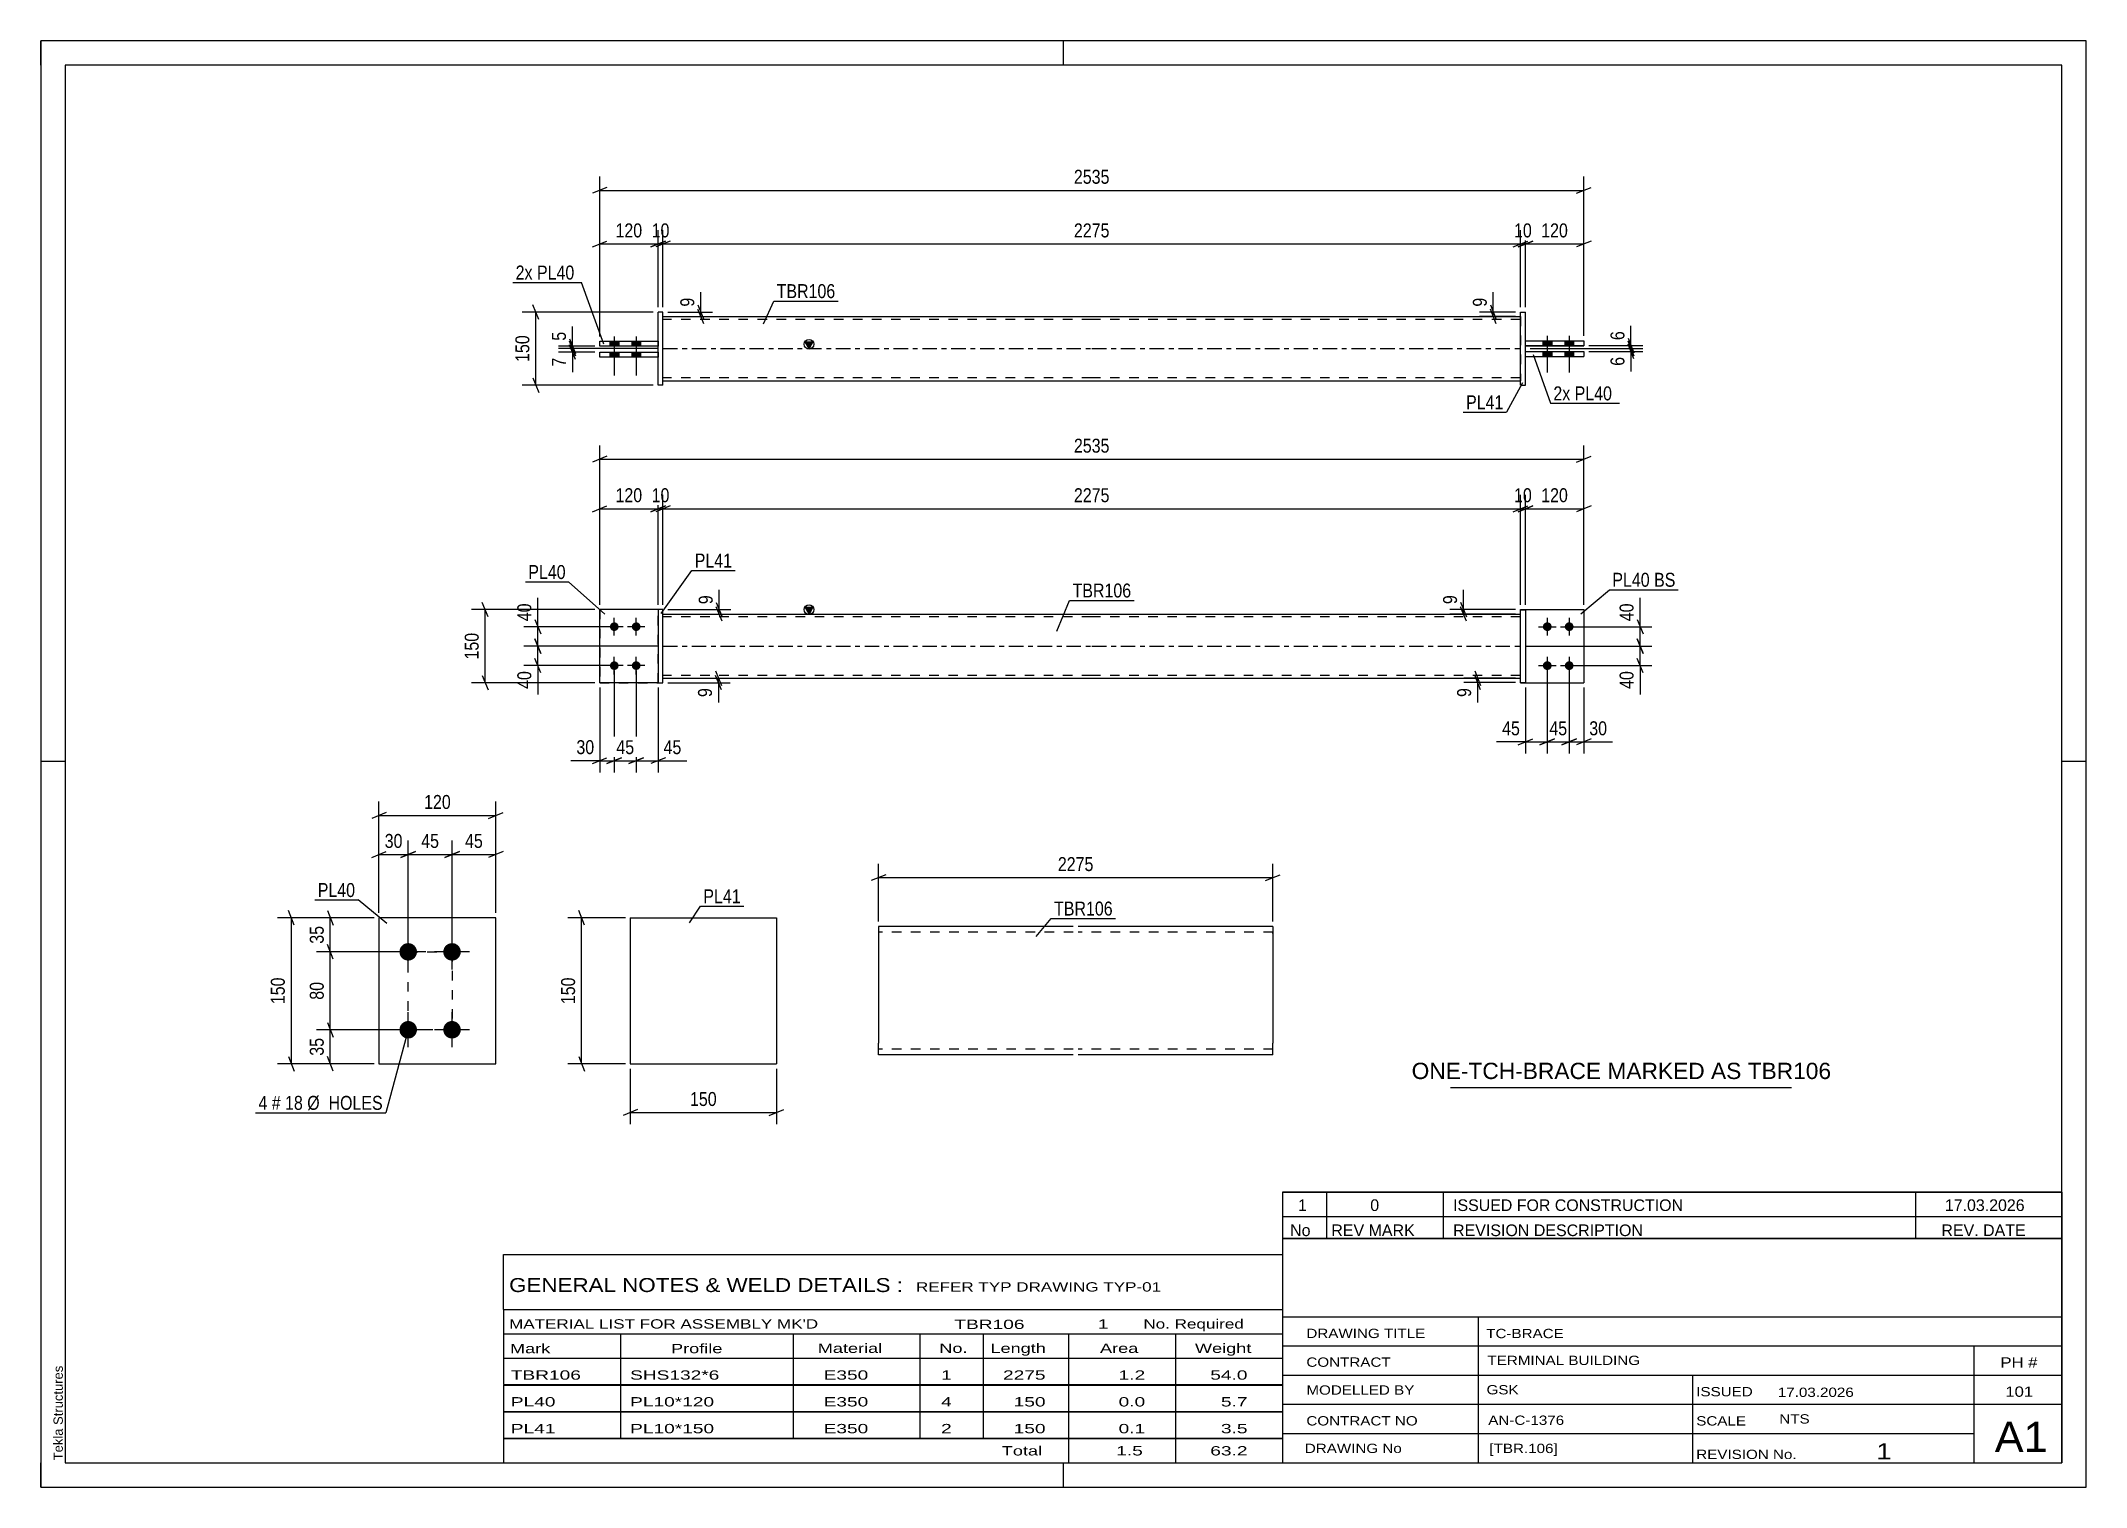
# Model space of a CAD drawing. Header units: millimetres. Extents: x 0 to 420, y 0 to 297.
import ezdxf

# ---------------------------------------------------------------- set-up
doc = ezdxf.new("R2010")
doc.units = ezdxf.units.MM
doc.linetypes.add('DXK_LINE_DOT2', pattern=[3.9198, 1.9599, -1.9599])
doc.linetypes.add('DXK_LINE_DOT3', pattern=[5.9187, 2.979, -0.9799, 0.9799, -0.9799])
doc.styles.add('Arial', font='ARIAL.TTF', dxfattribs={"height": 0.2})
doc.styles.add('Arial Narrow', font='ARIALN.TTF', dxfattribs={"height": 0.2})

# ---------------------------------------------------------------- blocks, each defined once
blk = doc.blocks.new('Unknown-581591283-1127')
at = {"color": 5, "linetype": 'Continuous'}
for p, q in [((420, 297), (0, 297)), ((0, 297), (0, 0)), ((0, 292), (0, 297)), ((210, 292), (210, 297)), ((420, 0), (420, 297)), ((415, 292), (5, 292)), ((5, 292), (5, 5)), ((415, 5), (415, 292)), ((5, 149), (0, 149)), ((420, 149), (415, 149)), ((0, 0), (0, 5)), ((5, 5), (415, 5)), ((210, 0), (210, 5)), ((0, 0), (420, 0))]:
    blk.add_line(p, q, dxfattribs=at)
at = {"color": 174, "linetype": 'Continuous', "style": 'Arial'}
blk.add_text('Tekla Structures', height=1.9102, rotation=90, dxfattribs=at).set_placement((4.5, 5.5))
blk = doc.blocks.new('Part-581591283-1367 - 1364')
at = {"color": 2, "linetype": 'Continuous'}
for p, q in [((303.85, 180.21), (304.85, 180.21)), ((303.85, 165.21), (303.85, 180.21)), ((304.85, 180.21), (304.85, 165.18)), ((303.85, 165.21), (303.85, 165.18)), ((303.85, 165.18), (303.85, 165.21)), ((303.85, 165.21), (304.85, 165.21)), ((303.85, 165.18), (304.85, 165.18))]:
    blk.add_line(p, q, dxfattribs=at)
at = {"color": 7, "linetype": 'DXK_LINE_DOT2'}
blk.add_line((303.85, 180.18), (304.85, 180.18), dxfattribs=at)
blk = doc.blocks.new('Part-581591283-1420 - 1364')
at = {"color": 7, "linetype": 'DXK_LINE_DOT2'}
for p, q in [((126.75, 180.2), (114.75, 180.2)), ((114.75, 180.2), (114.75, 165.2)), ((126.75, 165.2), (126.75, 180.2)), ((114.75, 165.2), (126.75, 165.2))]:
    blk.add_line(p, q, dxfattribs=at)
blk = doc.blocks.new('Bolt-581591283-1378 - 1364')
at = {"linetype": 'Continuous'}
for points in [[(117.75, 175.8, -1), (117.75, 177.6, -1)], [(122.25, 175.8, -1), (122.25, 177.6, -1)], [(117.75, 167.8, -1), (117.75, 169.6, -1)], [(122.25, 167.8, -1), (122.25, 169.6, -1)]]:
    blk.add_hatch(color=1, dxfattribs=at).paths.add_polyline_path(points)
at = {"color": 1, "linetype": 'Continuous'}
for p, q in [((119.55, 176.7), (115.95, 176.7)), ((117.75, 174.9), (117.75, 178.5)), ((124.05, 176.7), (120.45, 176.7)), ((122.25, 174.9), (122.25, 178.5)), ((119.55, 168.7), (115.95, 168.7)), ((117.75, 166.9), (117.75, 170.5)), ((124.05, 168.7), (120.45, 168.7)), ((122.25, 166.9), (122.25, 170.5))]:
    blk.add_line(p, q, dxfattribs=at)
blk = doc.blocks.new('Bolt-581591283-1379 - 1364')
at = {"linetype": 'Continuous'}
for points in [[(309.35, 177.6), (309.53, 177.58), (309.71, 177.52), (309.88, 177.43), (310.02, 177.3), (310.13, 177.15), (310.2, 176.98), (310.24, 176.8), (310.24, 176.61), (310.2, 176.42), (310.13, 176.25), (310.02, 176.1), (309.88, 175.97), (309.71, 175.88), (309.53, 175.82), (309.35, 175.8), (309.16, 175.82), (308.98, 175.88), (308.82, 175.97), (308.68, 176.1), (308.57, 176.25), (308.49, 176.42), (308.45, 176.61), (308.45, 176.8), (308.49, 176.98), (308.57, 177.15), (308.68, 177.3), (308.82, 177.43), (308.98, 177.52), (309.16, 177.58)], [(313.85, 177.6), (314.03, 177.58), (314.21, 177.52), (314.38, 177.43), (314.52, 177.3), (314.63, 177.15), (314.7, 176.98), (314.74, 176.8), (314.74, 176.61), (314.7, 176.42), (314.63, 176.25), (314.52, 176.1), (314.38, 175.97), (314.21, 175.88), (314.03, 175.82), (313.85, 175.8), (313.66, 175.82), (313.48, 175.88), (313.32, 175.97), (313.18, 176.1), (313.07, 176.25), (312.99, 176.42), (312.95, 176.61), (312.95, 176.8), (312.99, 176.98), (313.07, 177.15), (313.18, 177.3), (313.32, 177.43), (313.48, 177.52), (313.66, 177.58)], [(309.35, 169.6), (309.53, 169.58), (309.71, 169.52), (309.88, 169.43), (310.02, 169.3), (310.13, 169.15), (310.2, 168.98), (310.24, 168.8), (310.24, 168.61), (310.2, 168.42), (310.13, 168.25), (310.02, 168.1), (309.88, 167.97), (309.71, 167.88), (309.53, 167.82), (309.35, 167.8), (309.16, 167.82), (308.98, 167.88), (308.82, 167.97), (308.68, 168.1), (308.57, 168.25), (308.49, 168.42), (308.45, 168.61), (308.45, 168.8), (308.49, 168.98), (308.57, 169.15), (308.68, 169.3), (308.82, 169.43), (308.98, 169.52), (309.16, 169.58)], [(313.85, 169.6), (314.03, 169.58), (314.21, 169.52), (314.38, 169.43), (314.52, 169.3), (314.63, 169.15), (314.7, 168.98), (314.74, 168.8), (314.74, 168.61), (314.7, 168.42), (314.63, 168.25), (314.52, 168.1), (314.38, 167.97), (314.21, 167.88), (314.03, 167.82), (313.85, 167.8), (313.66, 167.82), (313.48, 167.88), (313.32, 167.97), (313.18, 168.1), (313.07, 168.25), (312.99, 168.42), (312.95, 168.61), (312.95, 168.8), (312.99, 168.98), (313.07, 169.15), (313.18, 169.3), (313.32, 169.43), (313.48, 169.52), (313.66, 169.58)]]:
    blk.add_hatch(color=1, dxfattribs=at).paths.add_polyline_path(points)
at = {"color": 1, "linetype": 'Continuous'}
for p, q in [((307.55, 176.7), (311.15, 176.7)), ((309.35, 178.5), (309.35, 174.9)), ((312.05, 176.7), (315.65, 176.7)), ((313.85, 178.5), (313.85, 174.9)), ((307.55, 168.7), (311.15, 168.7)), ((309.35, 170.5), (309.35, 166.9)), ((312.05, 168.7), (315.65, 168.7)), ((313.85, 170.5), (313.85, 166.9))]:
    blk.add_line(p, q, dxfattribs=at)
blk = doc.blocks.new('Part-581591283-1405 - 1364')
at = {"color": 2, "linetype": 'Continuous'}
for p, q in [((127.75, 180.2), (126.75, 180.2)), ((126.75, 180.2), (126.75, 165.2)), ((127.75, 165.2), (127.75, 180.2)), ((126.75, 165.2), (127.75, 165.2))]:
    blk.add_line(p, q, dxfattribs=at)
blk = doc.blocks.new('Part-581591283-1425 - 1364')
at = {"color": 2, "linetype": 'Continuous'}
for p, q in [((126.75, 180.2), (114.75, 180.2)), ((114.75, 165.2), (114.75, 180.2)), ((126.75, 165.2), (114.75, 165.2))]:
    blk.add_line(p, q, dxfattribs=at)
at = {"color": 7, "linetype": 'DXK_LINE_DOT2'}
blk.add_line((126.75, 165.2), (126.75, 180.2), dxfattribs=at)
blk = doc.blocks.new('Part-581591283-1440 - 1364')
at = {"linetype": 'Continuous'}
blk.add_hatch(color=2, dxfattribs=at).paths.add_polyline_path([(157.75, 179.3), (156.95, 180.7), (158.55, 180.7)])
at = {"color": 2, "linetype": 'Continuous'}
for p, q in [((157.75, 179.3), (156.95, 180.7)), ((156.95, 180.7), (158.55, 180.7)), ((158.55, 180.7), (157.75, 179.3)), ((127.75, 179.3), (215.75, 179.3)), ((215.85, 179.3), (303.85, 179.3)), ((127.75, 166.1), (215.75, 166.1)), ((215.85, 166.1), (303.85, 166.1))]:
    blk.add_line(p, q, dxfattribs=at)
at = {"color": 7, "linetype": 'DXK_LINE_DOT2'}
for p, q in [((127.75, 166.1), (127.75, 179.3)), ((215.75, 178.7), (127.75, 178.7)), ((303.85, 178.7), (215.85, 178.7)), ((303.85, 166.1), (303.85, 179.3)), ((215.75, 166.7), (127.75, 166.7)), ((303.85, 166.7), (215.85, 166.7))]:
    blk.add_line(p, q, dxfattribs=at)
at = {"color": 7, "linetype": 'DXK_LINE_DOT3'}
for p, q in [((127.75, 172.7), (215.75, 172.7)), ((215.85, 172.7), (303.85, 172.7))]:
    blk.add_line(p, q, dxfattribs=at)
at = {"color": 2, "linetype": 'Continuous'}
blk.add_circle((157.75, 180.2), 1, dxfattribs=at)
blk = doc.blocks.new('Part-581591283-1445 - 1364')
at = {"color": 2, "linetype": 'Continuous'}
for p, q in [((304.85, 180.2), (316.85, 180.2)), ((316.85, 180.2), (316.85, 165.2)), ((304.85, 165.2), (304.85, 165.21)), ((304.85, 165.2), (316.85, 165.2)), ((304.85, 165.2), (316.85, 165.2))]:
    blk.add_line(p, q, dxfattribs=at)
at = {"color": 7, "linetype": 'DXK_LINE_DOT2'}
for p, q in [((304.85, 180.2), (316.85, 180.2)), ((304.85, 180.2), (304.85, 165.2)), ((316.85, 180.2), (316.85, 180.2)), ((304.85, 165.2), (304.85, 165.2)), ((316.85, 165.2), (316.85, 165.2)), ((316.85, 165.2), (316.85, 165.2))]:
    blk.add_line(p, q, dxfattribs=at)
blk = doc.blocks.new('Part-581591283-1450 - 1364')
at = {"color": 7, "linetype": 'DXK_LINE_DOT2'}
for p, q in [((304.85, 180.2), (316.85, 180.2)), ((304.85, 180.2), (304.85, 165.2)), ((304.85, 180.2), (316.85, 180.2)), ((316.85, 180.2), (316.85, 180.2)), ((316.85, 180.2), (316.85, 165.2)), ((304.85, 165.2), (304.85, 165.2))]:
    blk.add_line(p, q, dxfattribs=at)
at = {"color": 2, "linetype": 'Continuous'}
for p, q in [((304.85, 165.2), (304.85, 165.2)), ((304.85, 165.2), (316.85, 165.2)), ((304.85, 165.2), (316.85, 165.2)), ((316.85, 165.2), (316.85, 165.2))]:
    blk.add_line(p, q, dxfattribs=at)
blk = doc.blocks.new('Part-581591283-1793 - 1767')
at = {"color": 2, "linetype": 'Continuous'}
for p, q in [((114.75, 232.07), (114.75, 233.07)), ((114.75, 233.07), (126.75, 233.07)), ((126.75, 232.07), (114.75, 232.07)), ((126.75, 233.07), (126.75, 232.07))]:
    blk.add_line(p, q, dxfattribs=at)
blk = doc.blocks.new('Part-581591283-1778 - 1767')
at = {"color": 2, "linetype": 'Continuous'}
for p, q in [((304.85, 233.22), (316.85, 233.22)), ((304.85, 232.22), (304.85, 233.22)), ((304.85, 232.22), (316.85, 232.22)), ((304.85, 232.19), (316.85, 232.19)), ((316.85, 233.22), (316.85, 232.19))]:
    blk.add_line(p, q, dxfattribs=at)
at = {"color": 7, "linetype": 'DXK_LINE_DOT2'}
for p, q in [((304.85, 233.19), (316.85, 233.19)), ((304.85, 232.19), (304.85, 232.22))]:
    blk.add_line(p, q, dxfattribs=at)
blk = doc.blocks.new('Part-581591283-1798 - 1767')
at = {"color": 2, "linetype": 'Continuous'}
for p, q in [((114.75, 235.31), (126.75, 235.31)), ((114.75, 234.31), (114.75, 235.31)), ((126.75, 235.31), (126.75, 234.31)), ((126.75, 234.31), (114.75, 234.31))]:
    blk.add_line(p, q, dxfattribs=at)
blk = doc.blocks.new('Part-581591283-1773 - 1767')
at = {"linetype": 'Continuous'}
blk.add_hatch(color=2, dxfattribs=at).paths.add_polyline_path([(157.75, 233.81), (156.95, 235.21), (158.55, 235.21)])
at = {"color": 2, "linetype": 'Continuous'}
for p, q in [((127.75, 240.41), (215.75, 240.41)), ((215.85, 240.41), (303.85, 240.41)), ((157.75, 233.81), (156.95, 235.21)), ((156.95, 235.21), (158.55, 235.21)), ((158.55, 235.21), (157.75, 233.81)), ((127.75, 227.21), (215.75, 227.21)), ((215.85, 227.21), (303.85, 227.21))]:
    blk.add_line(p, q, dxfattribs=at)
at = {"color": 7, "linetype": 'DXK_LINE_DOT2'}
for p, q in [((127.75, 227.21), (127.75, 240.41)), ((215.75, 239.81), (127.75, 239.81)), ((303.85, 239.81), (215.85, 239.81)), ((303.85, 240.41), (303.85, 227.21)), ((215.75, 227.81), (127.75, 227.81)), ((303.85, 227.81), (215.85, 227.81))]:
    blk.add_line(p, q, dxfattribs=at)
at = {"color": 7, "linetype": 'DXK_LINE_DOT3'}
for p, q in [((127.75, 233.81), (215.75, 233.81)), ((215.85, 233.81), (303.85, 233.81))]:
    blk.add_line(p, q, dxfattribs=at)
at = {"color": 2, "linetype": 'Continuous'}
blk.add_circle((157.75, 234.71), 1, dxfattribs=at)
blk = doc.blocks.new('Part-581591283-1783 - 1767')
at = {"color": 2, "linetype": 'Continuous'}
for p, q in [((304.85, 235.42), (316.85, 235.42)), ((304.85, 234.42), (304.85, 235.42)), ((316.85, 235.42), (316.85, 234.39)), ((304.85, 234.42), (316.85, 234.42)), ((304.85, 234.39), (316.85, 234.39))]:
    blk.add_line(p, q, dxfattribs=at)
at = {"color": 7, "linetype": 'DXK_LINE_DOT2'}
for p, q in [((304.85, 235.39), (316.85, 235.39)), ((304.85, 234.39), (304.85, 234.42))]:
    blk.add_line(p, q, dxfattribs=at)
blk = doc.blocks.new('Part-581591283-1799 - 1767')
at = {"color": 2, "linetype": 'Continuous'}
for p, q in [((127.75, 241.31), (126.75, 241.31)), ((126.75, 226.31), (126.75, 241.31)), ((127.75, 226.31), (127.75, 241.31)), ((127.75, 226.31), (126.75, 226.31))]:
    blk.add_line(p, q, dxfattribs=at)
blk = doc.blocks.new('Part-581591283-1788 - 1767')
at = {"color": 2, "linetype": 'Continuous'}
for p, q in [((303.85, 226.32), (303.85, 241.32)), ((303.85, 241.32), (304.85, 241.32)), ((304.85, 226.32), (304.85, 241.32)), ((303.85, 226.32), (304.85, 226.32)), ((303.85, 226.32), (303.85, 226.29)), ((303.85, 226.29), (303.85, 226.32)), ((303.85, 226.29), (304.85, 226.29)), ((304.85, 226.29), (304.85, 226.32)), ((304.85, 226.32), (304.85, 226.29))]:
    blk.add_line(p, q, dxfattribs=at)
at = {"color": 7, "linetype": 'DXK_LINE_DOT2'}
for q in [(303.85, 241.32), (304.85, 241.29)]:
    blk.add_line((303.85, 241.29), q, dxfattribs=at)
blk = doc.blocks.new('Bolt-581591283-1800 - 1767')
at = {"linetype": 'Continuous'}
for points in [[(310.25, 235.42), (308.45, 235.42), (308.45, 234.42), (310.25, 234.42)], [(310.25, 235.4), (308.45, 235.4), (308.45, 234.4), (310.25, 234.4)], [(314.75, 235.42), (312.95, 235.42), (312.95, 234.42), (314.75, 234.42)], [(314.75, 235.4), (312.95, 235.4), (312.95, 234.4), (314.75, 234.4)], [(310.25, 233.22), (308.45, 233.22), (308.45, 232.22), (310.25, 232.22)], [(310.25, 233.2), (308.45, 233.2), (308.45, 232.2), (310.25, 232.2)], [(314.75, 233.22), (312.95, 233.22), (312.95, 232.22), (314.75, 232.22)], [(314.75, 233.2), (312.95, 233.2), (312.95, 232.2), (314.75, 232.2)]]:
    blk.add_hatch(color=1, dxfattribs=at).paths.add_polyline_path(points)
at = {"color": 1, "linetype": 'Continuous'}
for p, q in [((308.45, 235.42), (308.45, 234.42)), ((308.45, 235.4), (308.45, 234.4)), ((309.35, 236.42), (309.35, 228.92)), ((309.35, 236.4), (309.35, 228.9)), ((310.25, 235.42), (310.25, 234.42)), ((310.25, 235.4), (310.25, 234.4)), ((312.95, 235.42), (312.95, 234.42)), ((312.95, 235.4), (312.95, 234.4)), ((313.85, 236.42), (313.85, 228.92)), ((313.85, 236.4), (313.85, 228.9)), ((314.75, 235.42), (314.75, 234.42)), ((314.75, 235.4), (314.75, 234.4)), ((308.45, 233.22), (308.45, 232.22)), ((308.45, 233.2), (308.45, 232.2)), ((310.25, 233.22), (310.25, 232.22)), ((310.25, 233.2), (310.25, 232.2)), ((312.95, 233.22), (312.95, 232.22)), ((312.95, 233.2), (312.95, 232.2)), ((314.75, 233.22), (314.75, 232.22)), ((314.75, 233.2), (314.75, 232.2))]:
    blk.add_line(p, q, dxfattribs=at)
blk = doc.blocks.new('Bolt-581591283-1801 - 1767')
at = {"linetype": 'Continuous'}
for points in [[(116.85, 234.31), (118.65, 234.31), (118.65, 235.31), (116.85, 235.31)], [(116.85, 234.31), (118.65, 234.31), (118.65, 235.31), (116.85, 235.31)], [(121.35, 234.31), (123.15, 234.31), (123.15, 235.31), (121.35, 235.31)], [(121.35, 234.31), (123.15, 234.31), (123.15, 235.31), (121.35, 235.31)], [(116.85, 232.07), (118.65, 232.07), (118.65, 233.07), (116.85, 233.07)], [(116.85, 232.07), (118.65, 232.07), (118.65, 233.07), (116.85, 233.07)], [(121.35, 232.07), (123.15, 232.07), (123.15, 233.07), (121.35, 233.07)], [(121.35, 232.07), (123.15, 232.07), (123.15, 233.07), (121.35, 233.07)]]:
    blk.add_hatch(color=1, dxfattribs=at).paths.add_polyline_path(points)
at = {"color": 1, "linetype": 'Continuous'}
for p, q in [((116.85, 235.31), (116.85, 234.31)), ((116.85, 235.31), (116.85, 234.31)), ((117.75, 236.31), (117.75, 228.31)), ((117.75, 236.31), (117.75, 228.31)), ((118.65, 235.31), (118.65, 234.31)), ((118.65, 235.31), (118.65, 234.31)), ((121.35, 235.31), (121.35, 234.31)), ((121.35, 235.31), (121.35, 234.31)), ((122.25, 236.31), (122.25, 228.31)), ((122.25, 236.31), (122.25, 228.31)), ((123.15, 235.31), (123.15, 234.31)), ((123.15, 235.31), (123.15, 234.31)), ((116.85, 233.07), (116.85, 232.07)), ((116.85, 233.07), (116.85, 232.07)), ((118.65, 233.07), (118.65, 232.07)), ((118.65, 233.07), (118.65, 232.07)), ((121.35, 233.07), (121.35, 232.07)), ((121.35, 233.07), (121.35, 232.07)), ((123.15, 233.07), (123.15, 232.07)), ((123.15, 233.07), (123.15, 232.07))]:
    blk.add_line(p, q, dxfattribs=at)
blk = doc.blocks.new('Bolt-581591283-2103 - 2040')
at = {"linetype": 'Continuous'}
for points in [[(75.43, 108.12, -1), (75.43, 111.72, -1)], [(84.43, 108.12, -1), (84.43, 111.72, -1)], [(75.43, 92.12, -1), (75.43, 95.72, -1)], [(84.43, 92.12, -1), (84.43, 95.72, -1)]]:
    blk.add_hatch(color=1, dxfattribs=at).paths.add_polyline_path(points)
at = {"color": 1, "linetype": 'Continuous'}
for p, q in [((75.43, 106.32), (75.43, 113.52)), ((84.43, 106.32), (84.43, 113.52)), ((79.03, 109.92), (71.83, 109.92)), ((88.03, 109.92), (80.83, 109.92)), ((75.43, 90.32), (75.43, 97.52)), ((84.43, 90.32), (84.43, 97.52)), ((79.03, 93.92), (71.83, 93.92)), ((88.03, 93.92), (80.83, 93.92))]:
    blk.add_line(p, q, dxfattribs=at)
blk = doc.blocks.new('Part-581591283-2108 - 2040')
at = {"color": 2, "linetype": 'Continuous'}
for p, q in [((93.43, 116.92), (69.43, 116.92)), ((69.43, 116.92), (69.43, 86.92)), ((93.43, 86.92), (93.43, 116.92)), ((69.43, 86.92), (93.43, 86.92))]:
    blk.add_line(p, q, dxfattribs=at)
blk = doc.blocks.new('Part-581591283-2231 - 2225')
at = {"color": 2, "linetype": 'Continuous'}
for p, q in [((121.04, 116.92), (121.04, 86.92)), ((121.04, 116.92), (151.04, 116.92)), ((151.04, 116.92), (151.04, 86.92)), ((121.04, 86.92), (151.04, 86.92))]:
    blk.add_line(p, q, dxfattribs=at)
blk = doc.blocks.new('Part-581591283-2256 - 2248')
at = {"color": 2, "linetype": 'Continuous'}
for p, q in [((212, 115.16), (172, 115.16)), ((172, 115.16), (172, 91.16)), ((253, 115.16), (213, 115.16)), ((253, 115.16), (253, 91.16)), ((172, 89.47), (172, 91.16)), ((172, 88.95), (172, 89.47)), ((172, 88.76), (172, 88.95)), ((212, 88.76), (172, 88.76)), ((253, 88.76), (213, 88.76)), ((253, 88.76), (253, 91.16))]:
    blk.add_line(p, q, dxfattribs=at)
at = {"color": 7, "linetype": 'DXK_LINE_DOT2'}
for p, q in [((212, 113.96), (172, 113.96)), ((253, 113.96), (213, 113.96)), ((253, 113.96), (253, 113.87)), ((253, 113.87), (253, 113.96)), ((253, 113.68), (253, 113.87)), ((253, 113.87), (253, 113.68)), ((172, 90.24), (172, 91.16)), ((172, 89.47), (172, 90.7)), ((172, 89.96), (172, 90.05)), ((172, 89.96), (172, 90.05)), ((212, 89.96), (172, 89.96)), ((172, 88.76), (172, 88.76)), ((253, 89.96), (213, 89.96)), ((253, 90.05), (253, 90.7)), ((253, 89.96), (253, 90.05))]:
    blk.add_line(p, q, dxfattribs=at)
blk = doc.blocks.new('Rectangle-581591283-2210 - 2040')
at = {"color": 1, "linetype": 'DXK_LINE_DOT2'}
blk.add_lwpolyline([(75.43, 109.92), (84.43, 109.92), (84.43, 93.92), (75.43, 93.92), (75.43, 109.92)], close=True, dxfattribs=at)
blk = doc.blocks.new('StraightDimension-581591283-1609 - 1364')
at = {"color": 7, "linetype": 'Continuous'}
for p, q in [((126.75, 172.7), (99.2, 172.7)), ((101.45, 174.2), (102.65, 171.2)), ((102.05, 168.7), (102.05, 172.7)), ((116.75, 168.7), (99.2, 168.7)), ((102.65, 167.2), (101.45, 170.2))]:
    blk.add_line(p, q, dxfattribs=at)
at = {"color": 0}
blk.add_wipeout([(101.3, 168.17), (97.1, 168.17), (97.1, 163.32), (101.3, 163.32)], dxfattribs=at)
at = {"color": 7, "linetype": 'Continuous'}
blk.add_line((102.05, 168.7), (102.05, 162.79), dxfattribs=at)
blk.add_line((102.05, 168.7), (102.05, 162.79), dxfattribs=at)
at = {"color": 3, "style": 'Arial Narrow'}
blk.add_text('40', height=2.863, rotation=90.0002, dxfattribs=at).set_placement((100.7, 163.92))
blk = doc.blocks.new('StraightDimension-581591283-1665 - 1364')
at = {"color": 7, "linetype": 'Continuous'}
for p, q in [((309.35, 167.7), (309.35, 150.65)), ((313.85, 167.7), (313.85, 150.65)), ((307.85, 152.45), (310.85, 153.65)), ((309.35, 153.05), (313.85, 153.05)), ((315.35, 153.65), (312.35, 152.45))]:
    blk.add_line(p, q, dxfattribs=at)
at = {"color": 0}
blk.add_wipeout([(314.03, 153.8), (314.03, 158), (309.17, 158), (309.17, 153.8)], dxfattribs=at)
at = {"color": 3, "style": 'Arial Narrow'}
blk.add_text('45', height=2.863, dxfattribs=at).set_placement((309.77, 154.4))
blk = doc.blocks.new('StraightDimension-581591283-1505 - 1364')
at = {"color": 7, "linetype": 'Continuous'}
for p, q in [((303.85, 181.21), (303.85, 203.77)), ((304.85, 181.2), (304.85, 203.77)), ((302.35, 200.32), (305.35, 201.52)), ((306.35, 201.52), (303.35, 200.32)), ((303.85, 200.92), (304.85, 200.92))]:
    blk.add_line(p, q, dxfattribs=at)
at = {"color": 0}
blk.add_wipeout([(306.78, 201.67), (306.78, 205.87), (301.92, 205.87), (301.92, 201.67)], dxfattribs=at)
at = {"color": 3, "style": 'Arial Narrow'}
blk.add_text('10', height=2.863, dxfattribs=at).set_placement((302.52, 202.27))
blk = doc.blocks.new('StraightDimension-581591283-1703 - 1364')
at = {"color": 7, "linetype": 'Continuous'}
for p, q in [((314.85, 176.7), (330.81, 176.7)), ((327.81, 178.2), (329.01, 175.2)), ((328.41, 172.68), (328.41, 176.7)), ((304.85, 172.68), (330.81, 172.68)), ((329.01, 171.18), (327.81, 174.18))]:
    blk.add_line(p, q, dxfattribs=at)
at = {"color": 0}
blk.add_wipeout([(327.66, 182.08), (323.46, 182.08), (323.46, 177.22), (327.66, 177.22)], dxfattribs=at)
at = {"color": 7, "linetype": 'Continuous'}
blk.add_line((328.41, 176.7), (328.41, 182.6), dxfattribs=at)
blk.add_line((328.41, 176.7), (328.41, 182.6), dxfattribs=at)
at = {"color": 3, "style": 'Arial Narrow'}
blk.add_text('40', height=2.863, rotation=90.0002, dxfattribs=at).set_placement((327.06, 177.82))
blk = doc.blocks.new('StraightDimension-581591283-1600 - 1364')
at = {"color": 7, "linetype": 'Continuous'}
for p, q in [((138.7, 181.7), (139.9, 178.7)), ((139.9, 177.8), (138.7, 180.8)), ((128.75, 180.2), (141.7, 180.2)), ((128.75, 179.3), (141.7, 179.3)), ((139.3, 179.3), (139.3, 180.2))]:
    blk.add_line(p, q, dxfattribs=at)
at = {"color": 0}
blk.add_wipeout([(138.55, 183.75), (134.35, 183.75), (134.35, 180.72), (138.55, 180.72)], dxfattribs=at)
at = {"color": 7, "linetype": 'Continuous'}
blk.add_line((139.3, 180.2), (139.3, 184.28), dxfattribs=at)
blk.add_line((139.3, 180.2), (139.3, 184.28), dxfattribs=at)
at = {"color": 3, "style": 'Arial Narrow'}
blk.add_text('9', height=2.86, rotation=90.0002, dxfattribs=at).set_placement((137.95, 181.32))
blk = doc.blocks.new('StraightDimension-581591283-1649 - 1364')
at = {"color": 7, "linetype": 'Continuous'}
for p, q in [((304.85, 164.2), (304.85, 150.65)), ((309.35, 167.7), (309.35, 150.65)), ((303.35, 152.45), (306.35, 153.65)), ((304.85, 153.05), (309.35, 153.05)), ((310.85, 153.65), (307.85, 152.45))]:
    blk.add_line(p, q, dxfattribs=at)
at = {"color": 0}
blk.add_wipeout([(304.32, 153.8), (304.32, 158), (299.47, 158), (299.47, 153.8)], dxfattribs=at)
at = {"color": 7, "linetype": 'Continuous'}
blk.add_line((304.85, 153.05), (298.94, 153.05), dxfattribs=at)
blk.add_line((304.85, 153.05), (298.94, 153.05), dxfattribs=at)
at = {"color": 3, "style": 'Arial Narrow'}
blk.add_text('45', height=2.863, dxfattribs=at).set_placement((300.07, 154.4))
blk = doc.blocks.new('StraightDimension-581591283-1560 - 1364')
at = {"color": 7, "linetype": 'Continuous'}
for p, q in [((114.75, 164.2), (114.75, 146.78)), ((117.75, 167.7), (117.75, 146.78)), ((113.25, 148.58), (116.25, 149.78)), ((114.75, 149.18), (117.75, 149.18)), ((119.25, 149.78), (116.25, 148.58))]:
    blk.add_line(p, q, dxfattribs=at)
at = {"color": 0}
blk.add_wipeout([(114.22, 149.93), (114.22, 154.13), (109.37, 154.13), (109.37, 149.93)], dxfattribs=at)
at = {"color": 7, "linetype": 'Continuous'}
blk.add_line((114.75, 149.18), (108.84, 149.18), dxfattribs=at)
blk.add_line((114.75, 149.18), (108.84, 149.18), dxfattribs=at)
at = {"color": 3, "style": 'Arial Narrow'}
blk.add_text('30', height=2.863, dxfattribs=at).set_placement((109.97, 150.53))
blk = doc.blocks.new('StraightDimension-581591283-1452 - 1364')
at = {"color": 7, "linetype": 'Continuous'}
for p, q in [((114.75, 181.2), (114.75, 203.77)), ((126.75, 181.2), (126.75, 203.77)), ((113.25, 200.32), (116.25, 201.52)), ((114.75, 200.92), (126.75, 200.92)), ((128.25, 201.52), (125.25, 200.32))]:
    blk.add_line(p, q, dxfattribs=at)
at = {"color": 0}
blk.add_wipeout([(124.09, 201.67), (124.09, 205.87), (117.4, 205.87), (117.4, 201.67)], dxfattribs=at)
at = {"color": 3, "style": 'Arial Narrow'}
blk.add_text('120', height=2.863, dxfattribs=at).set_placement((118, 202.27))
blk = doc.blocks.new('StraightDimension-581591283-1730 - 1364')
at = {"color": 7, "linetype": 'Continuous'}
for p, q in [((291.56, 181.71), (292.76, 178.71)), ((292.76, 177.8), (291.56, 180.8)), ((302.85, 180.21), (289.31, 180.21)), ((302.85, 179.3), (289.31, 179.3)), ((292.16, 179.3), (292.16, 180.21))]:
    blk.add_line(p, q, dxfattribs=at)
at = {"color": 0}
blk.add_wipeout([(291.41, 183.77), (287.21, 183.77), (287.21, 180.74), (291.41, 180.74)], dxfattribs=at)
at = {"color": 7, "linetype": 'Continuous'}
blk.add_line((292.16, 180.21), (292.16, 184.29), dxfattribs=at)
blk.add_line((292.16, 180.21), (292.16, 184.29), dxfattribs=at)
at = {"color": 3, "style": 'Arial Narrow'}
blk.add_text('9', height=2.86, rotation=90.0002, dxfattribs=at).set_placement((290.81, 181.34))
blk = doc.blocks.new('StraightDimension-581591283-1479 - 1364')
at = {"color": 7, "linetype": 'Continuous'}
for p, q in [((126.75, 181.2), (126.75, 203.77)), ((127.75, 181.2), (127.75, 203.77)), ((125.25, 200.32), (128.25, 201.52)), ((129.25, 201.52), (126.25, 200.32)), ((126.75, 200.92), (127.75, 200.92))]:
    blk.add_line(p, q, dxfattribs=at)
at = {"color": 0}
blk.add_wipeout([(129.68, 201.67), (129.68, 205.87), (124.82, 205.87), (124.82, 201.67)], dxfattribs=at)
at = {"color": 3, "style": 'Arial Narrow'}
blk.add_text('10', height=2.863, dxfattribs=at).set_placement((125.42, 202.27))
blk = doc.blocks.new('StraightDimension-581591283-1577 - 1364')
at = {"color": 7, "linetype": 'Continuous'}
for p, q in [((122.25, 167.7), (122.25, 146.78)), ((126.75, 164.2), (126.75, 146.78)), ((120.75, 148.58), (123.75, 149.78)), ((122.25, 149.18), (126.75, 149.18)), ((128.25, 149.78), (125.25, 148.58))]:
    blk.add_line(p, q, dxfattribs=at)
at = {"color": 0}
blk.add_wipeout([(132.13, 149.93), (132.13, 154.13), (127.27, 154.13), (127.27, 149.93)], dxfattribs=at)
at = {"color": 7, "linetype": 'Continuous'}
blk.add_line((126.75, 149.18), (132.65, 149.18), dxfattribs=at)
blk.add_line((126.75, 149.18), (132.65, 149.18), dxfattribs=at)
at = {"color": 3, "style": 'Arial Narrow'}
blk.add_text('45', height=2.863, dxfattribs=at).set_placement((127.87, 150.53))
blk = doc.blocks.new('StraightDimension-581591283-1496 - 1364')
at = {"color": 7, "linetype": 'Continuous'}
for p, q in [((127.75, 181.2), (127.75, 203.77)), ((303.85, 181.21), (303.85, 203.77)), ((129.25, 201.52), (126.25, 200.32)), ((127.75, 200.92), (303.85, 200.92)), ((302.35, 200.32), (305.35, 201.52))]:
    blk.add_line(p, q, dxfattribs=at)
at = {"color": 0}
blk.add_wipeout([(220.05, 201.67), (220.05, 205.87), (211.54, 205.87), (211.54, 201.67)], dxfattribs=at)
at = {"color": 3, "style": 'Arial Narrow'}
blk.add_text('2275', height=2.863, dxfattribs=at).set_placement((212.14, 202.27))
blk = doc.blocks.new('StraightDimension-581591283-1523 - 1364')
at = {"color": 7, "linetype": 'Continuous'}
for p, q in [((304.85, 181.2), (304.85, 203.77)), ((316.85, 181.2), (316.85, 203.77)), ((303.35, 200.32), (306.35, 201.52)), ((304.85, 200.92), (316.85, 200.92)), ((318.35, 201.52), (315.35, 200.32))]:
    blk.add_line(p, q, dxfattribs=at)
at = {"color": 0}
blk.add_wipeout([(314.19, 201.67), (314.19, 205.87), (307.5, 205.87), (307.5, 201.67)], dxfattribs=at)
at = {"color": 3, "style": 'Arial Narrow'}
blk.add_text('120', height=2.863, dxfattribs=at).set_placement((308.1, 202.27))
blk = doc.blocks.new('StraightDimension-581591283-1546 - 1364')
at = {"color": 7, "linetype": 'Continuous'}
for p, q in [((116.25, 211.69), (113.25, 210.49)), ((114.75, 181.2), (114.75, 213.94)), ((114.75, 211.09), (316.85, 211.09)), ((315.35, 210.49), (318.35, 211.69)), ((316.85, 181.2), (316.85, 213.94))]:
    blk.add_line(p, q, dxfattribs=at)
at = {"color": 0}
blk.add_wipeout([(220.05, 211.84), (220.05, 216.04), (211.54, 216.04), (211.54, 211.84)], dxfattribs=at)
at = {"color": 3, "style": 'Arial Narrow'}
blk.add_text('2535', height=2.863, dxfattribs=at).set_placement((212.14, 212.44))
blk = doc.blocks.new('StraightDimension-581591283-1570 - 1364')
at = {"color": 7, "linetype": 'Continuous'}
for p, q in [((117.75, 167.7), (117.75, 146.78)), ((122.25, 167.7), (122.25, 146.78)), ((116.25, 148.58), (119.25, 149.78)), ((117.75, 149.18), (122.25, 149.18)), ((123.75, 149.78), (120.75, 148.58))]:
    blk.add_line(p, q, dxfattribs=at)
at = {"color": 0}
blk.add_wipeout([(122.43, 149.93), (122.43, 154.13), (117.57, 154.13), (117.57, 149.93)], dxfattribs=at)
at = {"color": 3, "style": 'Arial Narrow'}
blk.add_text('45', height=2.863, dxfattribs=at).set_placement((118.17, 150.53))
blk = doc.blocks.new('StraightDimension-581591283-1591 - 1364')
at = {"color": 7, "linetype": 'Continuous'}
for p, q in [((128.75, 166.1), (141.55, 166.1)), ((128.75, 165.2), (141.55, 165.2)), ((138.55, 167.6), (139.75, 164.6)), ((139.75, 163.7), (138.55, 166.7)), ((139.15, 165.2), (139.15, 166.1))]:
    blk.add_line(p, q, dxfattribs=at)
at = {"color": 0}
blk.add_wipeout([(138.4, 164.67), (134.2, 164.67), (134.2, 161.65), (138.4, 161.65)], dxfattribs=at)
at = {"color": 7, "linetype": 'Continuous'}
blk.add_line((139.15, 165.2), (139.15, 161.12), dxfattribs=at)
blk.add_line((139.15, 165.2), (139.15, 161.12), dxfattribs=at)
at = {"color": 3, "style": 'Arial Narrow'}
blk.add_text('9', height=2.86, rotation=90.0002, dxfattribs=at).set_placement((137.8, 162.25))
blk = doc.blocks.new('StraightDimension-581591283-1626 - 1364')
at = {"color": 7, "linetype": 'Continuous'}
for p, q in [((116.75, 176.7), (99.2, 176.7)), ((101.45, 178.2), (102.65, 175.2)), ((102.05, 172.7), (102.05, 176.7)), ((126.75, 172.7), (99.2, 172.7)), ((102.65, 171.2), (101.45, 174.2))]:
    blk.add_line(p, q, dxfattribs=at)
at = {"color": 0}
blk.add_wipeout([(101.3, 182.08), (97.1, 182.08), (97.1, 177.22), (101.3, 177.22)], dxfattribs=at)
at = {"color": 7, "linetype": 'Continuous'}
blk.add_line((102.05, 176.7), (102.05, 182.6), dxfattribs=at)
blk.add_line((102.05, 176.7), (102.05, 182.6), dxfattribs=at)
at = {"color": 3, "style": 'Arial Narrow'}
blk.add_text('40', height=2.863, rotation=90.0002, dxfattribs=at).set_placement((100.7, 177.82))
blk = doc.blocks.new('StraightDimension-581591283-1640 - 1364')
at = {"color": 7, "linetype": 'Continuous'}
for p, q in [((302.85, 166.1), (292.2, 166.1)), ((302.85, 165.21), (292.2, 165.21)), ((294.45, 167.6), (295.65, 164.6)), ((295.65, 163.71), (294.45, 166.71)), ((295.05, 165.21), (295.05, 166.1))]:
    blk.add_line(p, q, dxfattribs=at)
at = {"color": 0}
blk.add_wipeout([(294.3, 164.69), (290.1, 164.69), (290.1, 161.66), (294.3, 161.66)], dxfattribs=at)
at = {"color": 7, "linetype": 'Continuous'}
blk.add_line((295.05, 165.21), (295.05, 161.13), dxfattribs=at)
blk.add_line((295.05, 165.21), (295.05, 161.13), dxfattribs=at)
at = {"color": 3, "style": 'Arial Narrow'}
blk.add_text('9', height=2.86, rotation=90.0002, dxfattribs=at).set_placement((293.7, 162.26))
blk = doc.blocks.new('StraightDimension-581591283-1675 - 1364')
at = {"color": 7, "linetype": 'Continuous'}
for p, q in [((313.85, 167.7), (313.85, 150.65)), ((316.85, 164.2), (316.85, 150.65)), ((312.35, 152.45), (315.35, 153.65)), ((313.85, 153.05), (316.85, 153.05)), ((318.35, 153.65), (315.35, 152.45))]:
    blk.add_line(p, q, dxfattribs=at)
at = {"color": 0}
blk.add_wipeout([(322.23, 153.8), (322.23, 158), (317.37, 158), (317.37, 153.8)], dxfattribs=at)
at = {"color": 7, "linetype": 'Continuous'}
blk.add_line((316.85, 153.05), (322.75, 153.05), dxfattribs=at)
blk.add_line((316.85, 153.05), (322.75, 153.05), dxfattribs=at)
at = {"color": 3, "style": 'Arial Narrow'}
blk.add_text('30', height=2.863, dxfattribs=at).set_placement((317.97, 154.4))
blk = doc.blocks.new('StraightDimension-581591283-1689 - 1364')
at = {"color": 7, "linetype": 'Continuous'}
for p, q in [((91.85, 178.7), (90.65, 181.7)), ((113.75, 180.2), (88.4, 180.2)), ((91.25, 165.2), (91.25, 180.2)), ((113.75, 165.2), (88.4, 165.2)), ((90.65, 166.7), (91.85, 163.7))]:
    blk.add_line(p, q, dxfattribs=at)
at = {"color": 0}
blk.add_wipeout([(90.5, 176.04), (86.3, 176.04), (86.3, 169.36), (90.5, 169.36)], dxfattribs=at)
at = {"color": 3, "style": 'Arial Narrow'}
blk.add_text('150', height=2.863, rotation=90.0002, dxfattribs=at).set_placement((89.9, 169.96))
blk = doc.blocks.new('StraightDimension-581591283-1716 - 1364')
at = {"color": 7, "linetype": 'Continuous'}
for p, q in [((304.85, 172.68), (330.81, 172.68)), ((327.81, 174.18), (329.01, 171.18)), ((328.41, 168.7), (328.41, 172.68)), ((314.85, 168.7), (330.81, 168.7)), ((329.01, 167.2), (327.81, 170.2))]:
    blk.add_line(p, q, dxfattribs=at)
at = {"color": 0}
blk.add_wipeout([(327.66, 168.17), (323.46, 168.17), (323.46, 163.32), (327.66, 163.32)], dxfattribs=at)
at = {"color": 7, "linetype": 'Continuous'}
blk.add_line((328.41, 168.7), (328.41, 162.79), dxfattribs=at)
blk.add_line((328.41, 168.7), (328.41, 162.79), dxfattribs=at)
at = {"color": 3, "style": 'Arial Narrow'}
blk.add_text('40', height=2.863, rotation=90.0002, dxfattribs=at).set_placement((327.06, 163.92))
blk = doc.blocks.new('StraightDimension-581591283-1890 - 1767')
at = {"color": 7, "linetype": 'Continuous'}
for p, q in [((304.85, 242.29), (304.85, 258.15)), ((316.85, 236.42), (316.85, 258.15)), ((303.35, 254.7), (306.35, 255.9)), ((304.85, 255.3), (316.85, 255.3)), ((318.35, 255.9), (315.35, 254.7))]:
    blk.add_line(p, q, dxfattribs=at)
at = {"color": 0}
blk.add_wipeout([(314.19, 256.05), (314.19, 260.25), (307.5, 260.25), (307.5, 256.05)], dxfattribs=at)
at = {"color": 3, "style": 'Arial Narrow'}
blk.add_text('120', height=2.863, dxfattribs=at).set_placement((308.1, 256.65))
blk = doc.blocks.new('StraightDimension-581591283-1851 - 1767')
at = {"color": 7, "linetype": 'Continuous'}
for p, q in [((108.56, 235.81), (109.76, 232.81)), ((109.76, 232.31), (108.56, 235.31)), ((113.75, 234.31), (106.31, 234.31)), ((126.75, 233.81), (106.31, 233.81)), ((109.16, 233.81), (109.16, 234.31))]:
    blk.add_line(p, q, dxfattribs=at)
at = {"color": 0}
blk.add_wipeout([(108.41, 237.86), (104.21, 237.86), (104.21, 234.83), (108.41, 234.83)], dxfattribs=at)
at = {"color": 7, "linetype": 'Continuous'}
blk.add_line((109.16, 234.31), (109.16, 238.38), dxfattribs=at)
blk.add_line((109.16, 234.31), (109.16, 238.38), dxfattribs=at)
at = {"color": 3, "style": 'Arial Narrow'}
blk.add_text('5', height=2.86, rotation=90.0002, dxfattribs=at).set_placement((107.81, 235.43))
blk = doc.blocks.new('StraightDimension-581591283-1930 - 1767')
at = {"color": 7, "linetype": 'Continuous'}
for p, q in [((126.75, 242.31), (126.75, 258.15)), ((127.75, 242.31), (127.75, 258.15)), ((125.25, 254.7), (128.25, 255.9)), ((129.25, 255.9), (126.25, 254.7)), ((126.75, 255.3), (127.75, 255.3))]:
    blk.add_line(p, q, dxfattribs=at)
at = {"color": 0}
blk.add_wipeout([(129.68, 256.05), (129.68, 260.25), (124.82, 260.25), (124.82, 256.05)], dxfattribs=at)
at = {"color": 3, "style": 'Arial Narrow'}
blk.add_text('10', height=2.863, dxfattribs=at).set_placement((125.42, 256.65))
blk = doc.blocks.new('StraightDimension-581591283-1805 - 1767')
at = {"color": 7, "linetype": 'Continuous'}
for p, q in [((302.85, 241.29), (295.42, 241.29)), ((302.85, 240.41), (295.42, 240.41)), ((297.67, 242.79), (298.87, 239.79)), ((298.87, 238.91), (297.67, 241.91)), ((298.27, 240.41), (298.27, 241.29))]:
    blk.add_line(p, q, dxfattribs=at)
at = {"color": 0}
blk.add_wipeout([(297.52, 244.85), (293.32, 244.85), (293.32, 241.82), (297.52, 241.82)], dxfattribs=at)
at = {"color": 7, "linetype": 'Continuous'}
blk.add_line((298.27, 241.29), (298.27, 245.37), dxfattribs=at)
blk.add_line((298.27, 241.29), (298.27, 245.37), dxfattribs=at)
at = {"color": 3, "style": 'Arial Narrow'}
blk.add_text('9', height=2.86, rotation=90.0002, dxfattribs=at).set_placement((296.92, 242.42))
blk = doc.blocks.new('StraightDimension-581591283-1816 - 1767')
at = {"color": 7, "linetype": 'Continuous'}
for p, q in [((325.94, 235.92), (327.14, 232.92)), ((327.14, 232.31), (325.94, 235.31)), ((305.85, 233.81), (328.94, 233.81)), ((317.85, 234.42), (328.94, 234.42)), ((326.54, 233.81), (326.54, 234.42))]:
    blk.add_line(p, q, dxfattribs=at)
at = {"color": 0}
blk.add_wipeout([(325.79, 237.98), (321.59, 237.98), (321.59, 234.95), (325.79, 234.95)], dxfattribs=at)
at = {"color": 7, "linetype": 'Continuous'}
blk.add_line((326.54, 234.42), (326.54, 238.5), dxfattribs=at)
blk.add_line((326.54, 234.42), (326.54, 238.5), dxfattribs=at)
at = {"color": 3, "style": 'Arial Narrow'}
blk.add_text('6', height=2.86, rotation=90.0002, dxfattribs=at).set_placement((325.19, 235.55))
blk = doc.blocks.new('StraightDimension-581591283-1825 - 1767')
at = {"color": 7, "linetype": 'Continuous'}
for p, q in [((325.94, 235.31), (327.14, 232.31)), ((305.85, 233.81), (328.94, 233.81)), ((317.85, 233.22), (328.94, 233.22)), ((327.14, 231.72), (325.94, 234.72)), ((326.54, 233.22), (326.54, 233.81))]:
    blk.add_line(p, q, dxfattribs=at)
at = {"color": 0}
blk.add_wipeout([(325.79, 232.7), (321.59, 232.7), (321.59, 229.67), (325.79, 229.67)], dxfattribs=at)
at = {"color": 7, "linetype": 'Continuous'}
blk.add_line((326.54, 233.22), (326.54, 229.14), dxfattribs=at)
blk.add_line((326.54, 233.22), (326.54, 229.14), dxfattribs=at)
at = {"color": 3, "style": 'Arial Narrow'}
blk.add_text('6', height=2.86, rotation=90.0002, dxfattribs=at).set_placement((325.19, 230.27))
blk = doc.blocks.new('StraightDimension-581591283-1835 - 1767')
at = {"color": 7, "linetype": 'Continuous'}
for p, q in [((108.56, 235.31), (109.76, 232.31)), ((126.75, 233.81), (106.31, 233.81)), ((113.75, 233.07), (106.31, 233.07)), ((109.76, 231.57), (108.56, 234.57)), ((109.16, 233.07), (109.16, 233.81))]:
    blk.add_line(p, q, dxfattribs=at)
at = {"color": 0}
blk.add_wipeout([(108.41, 232.54), (104.21, 232.54), (104.21, 229.51), (108.41, 229.51)], dxfattribs=at)
at = {"color": 7, "linetype": 'Continuous'}
blk.add_line((109.16, 233.07), (109.16, 228.99), dxfattribs=at)
blk.add_line((109.16, 233.07), (109.16, 228.99), dxfattribs=at)
at = {"color": 3, "style": 'Arial Narrow'}
blk.add_text('7', height=2.86, rotation=90.0002, dxfattribs=at).set_placement((107.81, 230.11))
blk = doc.blocks.new('StraightDimension-581591283-1868 - 1767')
at = {"color": 7, "linetype": 'Continuous'}
for p, q in [((128.75, 241.31), (137.92, 241.31)), ((128.75, 240.41), (137.92, 240.41)), ((134.92, 242.81), (136.12, 239.81)), ((136.12, 238.91), (134.92, 241.91)), ((135.52, 240.41), (135.52, 241.31))]:
    blk.add_line(p, q, dxfattribs=at)
at = {"color": 0}
blk.add_wipeout([(134.77, 244.86), (130.57, 244.86), (130.57, 241.83), (134.77, 241.83)], dxfattribs=at)
at = {"color": 7, "linetype": 'Continuous'}
blk.add_line((135.52, 241.31), (135.52, 245.39), dxfattribs=at)
blk.add_line((135.52, 241.31), (135.52, 245.39), dxfattribs=at)
at = {"color": 3, "style": 'Arial Narrow'}
blk.add_text('9', height=2.86, rotation=90.0002, dxfattribs=at).set_placement((134.17, 242.43))
blk = doc.blocks.new('StraightDimension-581591283-1879 - 1767')
at = {"color": 7, "linetype": 'Continuous'}
for p, q in [((125.75, 241.31), (98.8, 241.31)), ((102.25, 239.81), (101.05, 242.81)), ((101.65, 226.31), (101.65, 241.31)), ((101.05, 227.81), (102.25, 224.81)), ((125.75, 226.31), (98.8, 226.31))]:
    blk.add_line(p, q, dxfattribs=at)
at = {"color": 0}
blk.add_wipeout([(100.9, 237.15), (96.7, 237.15), (96.7, 230.47), (100.9, 230.47)], dxfattribs=at)
at = {"color": 3, "style": 'Arial Narrow'}
blk.add_text('150', height=2.863, rotation=90.0002, dxfattribs=at).set_placement((100.3, 231.07))
blk = doc.blocks.new('StraightDimension-581591283-1900 - 1767')
at = {"color": 7, "linetype": 'Continuous'}
for p, q in [((303.85, 242.29), (303.85, 258.15)), ((304.85, 242.29), (304.85, 258.15)), ((302.35, 254.7), (305.35, 255.9)), ((306.35, 255.9), (303.35, 254.7)), ((303.85, 255.3), (304.85, 255.3))]:
    blk.add_line(p, q, dxfattribs=at)
at = {"color": 0}
blk.add_wipeout([(306.78, 256.05), (306.78, 260.25), (301.92, 260.25), (301.92, 256.05)], dxfattribs=at)
at = {"color": 3, "style": 'Arial Narrow'}
blk.add_text('10', height=2.863, dxfattribs=at).set_placement((302.52, 256.65))
blk = doc.blocks.new('StraightDimension-581591283-1910 - 1767')
at = {"color": 7, "linetype": 'Continuous'}
for p, q in [((127.75, 242.31), (127.75, 258.15)), ((303.85, 242.29), (303.85, 258.15)), ((129.25, 255.9), (126.25, 254.7)), ((127.75, 255.3), (303.85, 255.3)), ((302.35, 254.7), (305.35, 255.9))]:
    blk.add_line(p, q, dxfattribs=at)
at = {"color": 0}
blk.add_wipeout([(220.05, 256.05), (220.05, 260.25), (211.54, 260.25), (211.54, 256.05)], dxfattribs=at)
at = {"color": 3, "style": 'Arial Narrow'}
blk.add_text('2275', height=2.863, dxfattribs=at).set_placement((212.14, 256.65))
blk = doc.blocks.new('StraightDimension-581591283-1920 - 1767')
at = {"color": 7, "linetype": 'Continuous'}
for p, q in [((114.75, 236.31), (114.75, 258.15)), ((126.75, 242.31), (126.75, 258.15)), ((113.25, 254.7), (116.25, 255.9)), ((114.75, 255.3), (126.75, 255.3)), ((128.25, 255.9), (125.25, 254.7))]:
    blk.add_line(p, q, dxfattribs=at)
at = {"color": 0}
blk.add_wipeout([(124.09, 256.05), (124.09, 260.25), (117.4, 260.25), (117.4, 256.05)], dxfattribs=at)
at = {"color": 3, "style": 'Arial Narrow'}
blk.add_text('120', height=2.863, dxfattribs=at).set_placement((118, 256.65))
blk = doc.blocks.new('StraightDimension-581591283-1941 - 1767')
at = {"color": 7, "linetype": 'Continuous'}
for p, q in [((114.75, 236.31), (114.75, 269.16)), ((316.85, 236.42), (316.85, 269.16)), ((116.25, 266.91), (113.25, 265.71)), ((114.75, 266.31), (316.85, 266.31)), ((315.35, 265.71), (318.35, 266.91))]:
    blk.add_line(p, q, dxfattribs=at)
at = {"color": 0}
blk.add_wipeout([(220.05, 267.06), (220.05, 271.26), (211.54, 271.26), (211.54, 267.06)], dxfattribs=at)
at = {"color": 3, "style": 'Arial Narrow'}
blk.add_text('2535', height=2.863, dxfattribs=at).set_placement((212.14, 267.66))
blk = doc.blocks.new('StraightDimension-581591283-2133 - 2040')
at = {"color": 7, "linetype": 'Continuous'}
for p, q in [((73.93, 129.32), (76.93, 130.52)), ((75.43, 110.92), (75.43, 132.77)), ((85.93, 130.52), (82.93, 129.32)), ((84.43, 110.92), (84.43, 132.77)), ((75.43, 129.92), (84.43, 129.92))]:
    blk.add_line(p, q, dxfattribs=at)
at = {"color": 0}
blk.add_wipeout([(82.36, 130.67), (82.36, 134.87), (77.5, 134.87), (77.5, 130.67)], dxfattribs=at)
at = {"color": 3, "style": 'Arial Narrow'}
blk.add_text('45', height=2.863, dxfattribs=at).set_placement((78.1, 131.27))
blk = doc.blocks.new('StraightDimension-581591283-2165 - 2040')
at = {"color": 7, "linetype": 'Continuous'}
for p, q in [((74.43, 93.92), (56.58, 93.92)), ((58.83, 95.42), (60.03, 92.42)), ((59.43, 86.92), (59.43, 93.92)), ((60.03, 85.42), (58.83, 88.42)), ((68.43, 86.92), (56.58, 86.92))]:
    blk.add_line(p, q, dxfattribs=at)
at = {"color": 0}
blk.add_wipeout([(58.68, 92.85), (54.48, 92.85), (54.48, 87.99), (58.68, 87.99)], dxfattribs=at)
at = {"color": 3, "style": 'Arial Narrow'}
blk.add_text('35', height=2.863, rotation=90.0002, dxfattribs=at).set_placement((58.08, 88.59))
blk = doc.blocks.new('StraightDimension-581591283-2123 - 2040')
at = {"color": 7, "linetype": 'Continuous'}
for p, q in [((67.93, 129.32), (70.93, 130.52)), ((69.43, 117.92), (69.43, 132.77)), ((76.93, 130.52), (73.93, 129.32)), ((75.43, 110.92), (75.43, 132.77)), ((69.43, 129.92), (75.43, 129.92))]:
    blk.add_line(p, q, dxfattribs=at)
at = {"color": 0}
blk.add_wipeout([(74.86, 130.67), (74.86, 134.87), (70, 134.87), (70, 130.67)], dxfattribs=at)
at = {"color": 3, "style": 'Arial Narrow'}
blk.add_text('30', height=2.863, dxfattribs=at).set_placement((70.6, 131.27))
blk = doc.blocks.new('StraightDimension-581591283-2112 - 2040')
at = {"color": 7, "linetype": 'Continuous'}
for p, q in [((69.43, 117.92), (69.43, 140.77)), ((93.43, 117.92), (93.43, 140.77)), ((70.93, 138.52), (67.93, 137.32)), ((69.43, 137.92), (93.43, 137.92)), ((91.93, 137.32), (94.93, 138.52))]:
    blk.add_line(p, q, dxfattribs=at)
at = {"color": 0}
blk.add_wipeout([(84.77, 138.67), (84.77, 142.87), (78.09, 142.87), (78.09, 138.67)], dxfattribs=at)
at = {"color": 3, "style": 'Arial Narrow'}
blk.add_text('120', height=2.863, dxfattribs=at).set_placement((78.69, 139.27))
blk = doc.blocks.new('StraightDimension-581591283-2143 - 2040')
at = {"color": 7, "linetype": 'Continuous'}
for p, q in [((82.93, 129.32), (85.93, 130.52)), ((84.43, 110.92), (84.43, 132.77)), ((94.93, 130.52), (91.93, 129.32)), ((93.43, 117.92), (93.43, 132.77)), ((84.43, 129.92), (93.43, 129.92))]:
    blk.add_line(p, q, dxfattribs=at)
at = {"color": 0}
blk.add_wipeout([(91.36, 130.67), (91.36, 134.87), (86.5, 134.87), (86.5, 130.67)], dxfattribs=at)
at = {"color": 3, "style": 'Arial Narrow'}
blk.add_text('45', height=2.863, dxfattribs=at).set_placement((87.1, 131.27))
blk = doc.blocks.new('StraightDimension-581591283-2154 - 2040')
at = {"color": 7, "linetype": 'Continuous'}
for p, q in [((52.03, 115.42), (50.83, 118.42)), ((68.43, 116.92), (48.58, 116.92)), ((51.43, 86.92), (51.43, 116.92)), ((50.83, 88.42), (52.03, 85.42)), ((68.43, 86.92), (48.58, 86.92))]:
    blk.add_line(p, q, dxfattribs=at)
at = {"color": 0}
blk.add_wipeout([(50.68, 105.26), (46.48, 105.26), (46.48, 98.58), (50.68, 98.58)], dxfattribs=at)
at = {"color": 3, "style": 'Arial Narrow'}
blk.add_text('150', height=2.863, rotation=90.0002, dxfattribs=at).set_placement((50.08, 99.18))
blk = doc.blocks.new('StraightDimension-581591283-2181 - 2040')
at = {"color": 7, "linetype": 'Continuous'}
for p, q in [((74.43, 109.92), (56.58, 109.92)), ((60.03, 108.42), (58.83, 111.42)), ((59.43, 93.92), (59.43, 109.92)), ((74.43, 93.92), (56.58, 93.92)), ((58.83, 95.42), (60.03, 92.42))]:
    blk.add_line(p, q, dxfattribs=at)
at = {"color": 0}
blk.add_wipeout([(58.68, 104.35), (54.48, 104.35), (54.48, 99.49), (58.68, 99.49)], dxfattribs=at)
at = {"color": 3, "style": 'Arial Narrow'}
blk.add_text('80', height=2.863, rotation=90.0002, dxfattribs=at).set_placement((58.08, 100.09))
blk = doc.blocks.new('StraightDimension-581591283-2194 - 2040')
at = {"color": 7, "linetype": 'Continuous'}
for p, q in [((58.83, 118.42), (60.03, 115.42)), ((68.43, 116.92), (56.58, 116.92)), ((59.43, 109.92), (59.43, 116.92)), ((74.43, 109.92), (56.58, 109.92)), ((60.03, 108.42), (58.83, 111.42))]:
    blk.add_line(p, q, dxfattribs=at)
at = {"color": 0}
blk.add_wipeout([(58.68, 115.85), (54.48, 115.85), (54.48, 110.99), (58.68, 110.99)], dxfattribs=at)
at = {"color": 3, "style": 'Arial Narrow'}
blk.add_text('35', height=2.863, rotation=90.0002, dxfattribs=at).set_placement((58.08, 111.59))
blk = doc.blocks.new('StraightDimension-581591283-2233 - 2225')
at = {"color": 7, "linetype": 'Continuous'}
for p, q in [((111.64, 115.42), (110.44, 118.42)), ((120.04, 116.92), (108.19, 116.92)), ((111.04, 86.92), (111.04, 116.92)), ((110.44, 88.42), (111.64, 85.42)), ((120.04, 86.92), (108.19, 86.92))]:
    blk.add_line(p, q, dxfattribs=at)
at = {"color": 0}
blk.add_wipeout([(110.29, 105.26), (106.09, 105.26), (106.09, 98.58), (110.29, 98.58)], dxfattribs=at)
at = {"color": 3, "style": 'Arial Narrow'}
blk.add_text('150', height=2.863, rotation=90.0002, dxfattribs=at).set_placement((109.69, 99.18))
blk = doc.blocks.new('StraightDimension-581591283-2240 - 2225')
at = {"color": 7, "linetype": 'Continuous'}
for p, q in [((121.04, 85.92), (121.04, 74.52)), ((151.04, 85.92), (151.04, 74.52)), ((122.54, 77.52), (119.54, 76.32)), ((121.04, 76.92), (151.04, 76.92)), ((149.54, 76.32), (152.54, 77.52))]:
    blk.add_line(p, q, dxfattribs=at)
at = {"color": 0}
blk.add_wipeout([(139.39, 77.67), (139.39, 81.87), (132.7, 81.87), (132.7, 77.67)], dxfattribs=at)
at = {"color": 3, "style": 'Arial Narrow'}
blk.add_text('150', height=2.863, dxfattribs=at).set_placement((133.3, 78.27))
blk = doc.blocks.new('StraightDimension-581591283-2261 - 2248')
at = {"color": 7, "linetype": 'Continuous'}
for p, q in [((172, 116.16), (172, 128.01)), ((253, 116.16), (253, 128.01)), ((173.5, 125.76), (170.5, 124.56)), ((172, 125.16), (253, 125.16)), ((251.5, 124.56), (254.5, 125.76))]:
    blk.add_line(p, q, dxfattribs=at)
at = {"color": 0}
blk.add_wipeout([(216.75, 125.91), (216.75, 130.11), (208.24, 130.11), (208.24, 125.91)], dxfattribs=at)
at = {"color": 3, "style": 'Arial Narrow'}
blk.add_text('2275', height=2.863, dxfattribs=at).set_placement((208.84, 126.51))
blk = doc.blocks.new('Unknown-581591283-3215')
at = {"color": 7, "linetype": 'Continuous'}
for p, q in [((95, 47.75), (255, 47.75)), ((95, 36.5), (95, 47.75)), ((255, 47.75), (255, 36.5)), ((95, 36.5), (255, 36.5)), ((95, 36.5), (95, 31.5)), ((255, 36.5), (255, 31.5)), ((95, 31.5), (255, 31.5)), ((95, 31.5), (95, 26.5)), ((119, 31.5), (119, 26.5)), ((154.5, 31.5), (154.5, 26.5)), ((180.5, 31.5), (180.5, 26.5)), ((193.5, 31.5), (193.5, 26.5)), ((211, 31.5), (211, 26.5)), ((233, 31.5), (233, 26.5)), ((255, 31.5), (255, 26.5)), ((95, 26.5), (255, 26.5)), ((95, 26.45), (95, 21.05)), ((95, 26.45), (255, 26.45)), ((119, 26.5), (119, 21)), ((154.5, 26.5), (154.5, 21)), ((180.5, 26.5), (180.5, 21)), ((193.5, 26.5), (193.5, 21)), ((211, 26.5), (211, 21)), ((233, 26.5), (233, 21)), ((255, 26.45), (255, 21.05)), ((95, 21.05), (255, 21.05)), ((119, 21), (119, 15.5)), ((154.5, 21), (154.5, 15.5)), ((180.5, 21), (180.5, 15.5)), ((193.5, 21), (193.5, 15.5)), ((211, 21), (211, 15.5)), ((233, 21), (233, 15.5)), ((95, 20.95), (95, 15.55)), ((95, 20.95), (255, 20.95)), ((255, 20.95), (255, 15.55)), ((95, 15.55), (255, 15.55)), ((95, 15.45), (95, 10.05)), ((95, 15.45), (255, 15.45)), ((119, 15.5), (119, 10)), ((154.5, 15.5), (154.5, 10)), ((180.5, 15.5), (180.5, 10)), ((193.5, 15.5), (193.5, 10)), ((211, 15.5), (211, 10)), ((233, 15.5), (233, 10)), ((255, 15.45), (255, 10.05)), ((95, 10.05), (255, 10.05)), ((95, 10), (255, 10)), ((95, 10), (95, 5)), ((211, 10), (211, 5)), ((233, 10), (233, 5)), ((255, 10), (255, 5)), ((95, 5), (255, 5))]:
    blk.add_line(p, q, dxfattribs=at)
at = {"color": 7, "style": 'Arial Narrow'}
for s, height, width, p in [('GENERAL NOTES & WELD DETAILS :', 2.8633, 1.4, (96.15, 40.06)), ('REFER TYP DRAWING TYP-01', 1.9089, 1.6, (179.7, 40.16)), ("MATERIAL LIST FOR ASSEMBLY MK'D", 1.9089, 1.6, (96.15, 32.56)), ('TBR106', 1.909, 1.794707, (187.59, 32.47)), ('1', 1.91, 1.794707, (217.08, 32.56)), ('No. Required', 1.9089, 1.6, (226.41, 32.56)), ('Mark', 1.909, 1.7, (96.34, 27.5)), ('Profile', 1.909, 1.7, (129.41, 27.5)), ('Material', 1.909, 1.7, (159.54, 27.56)), ('No.', 1.909, 1.7, (184.5, 27.56)), ('Length', 1.909, 1.7, (195, 27.56)), ('Area', 1.909, 1.7, (217.5, 27.56)), ('Weight', 1.909, 1.7, (237, 27.56))]:
    blk.add_text(s, height=height, dxfattribs=dict(at, width=width)).set_placement(p)
at = {"color": 7, "linetype": 'Continuous', "style": 'Arial Narrow'}
for s, height, width, p in [('TBR106', 1.909, 1.794707, (96.5, 22.06)), ('SHS132*6', 1.909, 1.794707, (121, 22.06)), ('E350', 1.909, 1.794707, (160.74, 22.06)), ('1', 1.91, 1.794707, (184.86, 22.06)), ('2275', 1.909, 1.794707, (197.58, 22.06)), ('1.2', 1.909, 1.794707, (221.32, 22.06)), ('54.0', 1.909, 1.794707, (240.14, 22.06)), ('PL40', 1.909, 1.794707, (96.5, 16.56)), ('PL10*120', 1.909, 1.794707, (121, 16.56)), ('E350', 1.909, 1.794707, (160.74, 16.56)), ('4', 1.91, 1.794707, (184.86, 16.56)), ('150', 1.909, 1.794707, (199.77, 16.56)), ('0.0', 1.909, 1.794707, (221.32, 16.56)), ('5.7', 1.909, 1.794707, (242.33, 16.56)), ('PL41', 1.909, 1.794707, (96.5, 11.06)), ('PL10*150', 1.909, 1.794707, (121, 11.06)), ('E350', 1.909, 1.794707, (160.74, 11.06)), ('2', 1.91, 1.794707, (184.86, 11.06)), ('150', 1.909, 1.794707, (199.77, 11.06)), ('0.1', 1.909, 1.794707, (221.32, 11.06)), ('3.5', 1.909, 1.794707, (242.33, 11.06)), ('Total', 1.909, 1.7, (197.33, 6.5)), ('1.5', 1.909, 1.794707, (220.83, 6.5)), ('63.2', 1.909, 1.794707, (240.14, 6.5))]:
    blk.add_text(s, height=height, dxfattribs=dict(at, width=width)).set_placement(p)
blk = doc.blocks.new('Unknown-581591283-3213')
at = {"color": 7, "linetype": 'Continuous'}
for p, q in [((255, 51.05), (255, 5)), ((255, 51.05), (415, 51.05)), ((415, 51), (415, 5)), ((255, 35), (415, 35)), ((295.14, 35), (295.14, 5)), ((255, 29), (415, 29)), ((397, 5.05), (397, 29.05)), ((255, 23), (415, 23)), ((339.14, 23), (339.14, 5)), ((255, 17), (415, 17)), ((255, 11), (397, 11)), ((255, 5), (415, 5))]:
    blk.add_line(p, q, dxfattribs=at)
at = {"color": 7, "style": 'Arial Narrow'}
for s, height, width, p in [('DRAWING TITLE', 1.9089, 1.425378, (259.88, 30.61)), ('TC-BRACE', 1.909, 1.425378, (296.81, 30.59)), ('CONTRACT', 1.909, 1.425378, (259.88, 24.71)), ('TERMINAL BUILDING', 1.9089, 1.425378, (297.06, 25.07)), ('MODELLED BY', 1.9089, 1.425378, (259.88, 18.98)), ('GSK', 1.909, 1.425378, (296.88, 19.04)), ('ISSUED', 1.909, 1.425378, (339.94, 18.64)), ('17.03.2026', 1.909, 1.425378, (356.69, 18.52)), ('CONTRACT NO', 1.9089, 1.425378, (259.88, 12.66)), ('AN-C-1376', 1.909, 1.425378, (297.23, 12.78)), ('SCALE', 1.909, 1.425378, (339.94, 12.65)), ('A1', 6.204, 1.25, (401.24, 7.2)), ('DRAWING No', 1.909, 1.425378, (259.56, 7)), ('[TBR.106]', 1.909, 1.425378, (297.46, 6.99)), ('1', 3.34, 1.5, (376.91, 5.68)), ('REVISION No.', 1.9089, 1.425378, (339.94, 5.77))]:
    blk.add_text(s, height=height, dxfattribs=dict(at, width=width)).set_placement(p)
at = {"color": 7, "linetype": 'Continuous', "style": 'Arial Narrow'}
for s, height, width, p in [('PH #', 2.1, 1.42538, (402.4, 24.55)), ('101', 2.1, 1.42538, (403.41, 18.55)), ('NTS', 1.909, 1.425378, (357, 13.05))]:
    blk.add_text(s, height=height, dxfattribs=dict(at, width=width)).set_placement(p)
blk = doc.blocks.new('Unknown-581591283-3214')
at = {"color": 7, "linetype": 'Continuous'}
for p, q in [((255, 60.55), (415, 60.55)), ((415, 60.55), (255, 60.55)), ((255, 60.55), (255, 55.55)), ((264, 60.55), (264, 55.55)), ((288, 60.55), (288, 55.55)), ((385, 60.55), (385, 55.55)), ((415, 60.55), (415, 55.55)), ((255, 55.55), (415, 55.55)), ((255, 55.55), (255, 51.05)), ((255, 55.55), (415, 55.55)), ((264, 55.55), (264, 51.05)), ((288, 55.55), (288, 51.05)), ((385, 55.55), (385, 51.05)), ((415, 55.55), (415, 51.05)), ((415, 51.05), (255, 51.05))]:
    blk.add_line(p, q, dxfattribs=at)
at = {"color": 7, "linetype": 'Continuous', "style": 'Arial Narrow'}
for s, height, width, p in [('1', 2.39, 1.196471, (258.16, 56.7)), ('0', 2.39, 1.196471, (273, 56.7)), ('ISSUED FOR CONSTRUCTION', 2.3861, 1.196471, (290, 56.7)), ('17.03.2026', 2.386, 1.196471, (391, 56.7)), ('No', 2.386, 1.2, (256.54, 51.55)), ('REV MARK', 2.386, 1.2, (265, 51.55)), ('REVISION DESCRIPTION', 2.3861, 1.2, (290, 51.55)), ('REV. DATE', 2.386, 1.2, (390.28, 51.55))]:
    blk.add_text(s, height=height, dxfattribs=dict(at, width=width)).set_placement(p)
blk = doc.blocks.new('Unknown-581591283-3216')
at = {"color": 7, "linetype": 'Continuous'}
blk.add_line((289.5, 82.05), (359.5, 82.05), dxfattribs=at)
at = {"color": 7, "style": 'Arial'}
blk.add_text('ONE-TCH-BRACE MARKED AS TBR106', height=3.3428, dxfattribs=at).set_placement((281.49, 83.8))
blk = doc.blocks.new('Mark-581591283-1400 - 1364')
at = {"color": 0}
blk.add_wipeout([(141.95, 188.85), (141.95, 191.85), (134.27, 191.85), (134.27, 188.85)], dxfattribs=at)
blk.add_wipeout([(141.95, 188.85), (141.95, 191.85), (134.27, 191.85), (134.27, 188.85)], dxfattribs=at)
at = {"color": 30, "linetype": 'Continuous'}
for p, q in [((127.39, 179.39), (133.67, 188.25)), ((133.67, 188.25), (142.55, 188.25))]:
    blk.add_line(p, q, dxfattribs=at)
at = {"color": 3, "style": 'Arial Narrow'}
blk.add_text('PL41', height=2.863, dxfattribs=at).set_placement((134.27, 188.85))
blk = doc.blocks.new('Mark-581591283-1436 - 1364')
at = {"color": 0}
blk.add_wipeout([(223.91, 182.7), (223.91, 185.7), (211.86, 185.7), (211.86, 182.7)], dxfattribs=at)
blk.add_wipeout([(223.91, 182.7), (223.91, 185.7), (211.86, 185.7), (211.86, 182.7)], dxfattribs=at)
at = {"color": 30, "linetype": 'Continuous'}
for p, q in [((208.65, 175.75), (211.26, 182.1)), ((211.26, 182.1), (224.51, 182.1))]:
    blk.add_line(p, q, dxfattribs=at)
at = {"color": 3, "style": 'Arial Narrow'}
blk.add_text('TBR106', height=2.863, dxfattribs=at).set_placement((211.86, 182.7))
blk = doc.blocks.new('MarkSet-581591283-1752 - 1364')
at = {"color": 0}
blk.add_wipeout([(330.38, 184.9), (330.38, 187.9), (322.71, 187.9), (322.71, 184.9)], dxfattribs=at)
blk.add_wipeout([(330.38, 184.9), (330.38, 187.9), (322.71, 187.9), (322.71, 184.9)], dxfattribs=at)
at = {"color": 30, "linetype": 'Continuous'}
blk.add_line((316.21, 179.31), (322.11, 184.3), dxfattribs=at)
at = {"color": 0}
blk.add_wipeout([(335.66, 184.9), (335.66, 187.9), (331.28, 187.9), (331.28, 184.9)], dxfattribs=at)
blk.add_wipeout([(335.66, 184.9), (335.66, 187.9), (331.28, 187.9), (331.28, 184.9)], dxfattribs=at)
at = {"color": 30, "linetype": 'Continuous'}
blk.add_line((322.11, 184.3), (336.26, 184.3), dxfattribs=at)
at = {"color": 3, "style": 'Arial Narrow'}
for s, p in [('PL40', (322.71, 184.9)), ('BS', (331.28, 184.9))]:
    blk.add_text(s, height=2.863, dxfattribs=at).set_placement(p)
blk = doc.blocks.new('MarkSet-581591283-1758 - 1364')
at = {"color": 0}
blk.add_wipeout([(107.77, 186.49), (107.77, 189.49), (100.09, 189.49), (100.09, 186.49)], dxfattribs=at)
blk.add_wipeout([(107.77, 186.49), (107.77, 189.49), (100.09, 189.49), (100.09, 186.49)], dxfattribs=at)
at = {"color": 30, "linetype": 'Continuous'}
for p in [(99.49, 185.89), (115.78, 179.26)]:
    blk.add_line(p, (108.37, 185.89), dxfattribs=at)
at = {"color": 3, "style": 'Arial Narrow'}
blk.add_text('PL40', height=2.863, dxfattribs=at).set_placement((100.09, 186.49))
blk = doc.blocks.new('Mark-581591283-1769 - 1767')
at = {"color": 0}
blk.add_wipeout([(163.15, 244.18), (163.15, 247.18), (151.09, 247.18), (151.09, 244.18)], dxfattribs=at)
blk.add_wipeout([(163.15, 244.18), (163.15, 247.18), (151.09, 247.18), (151.09, 244.18)], dxfattribs=at)
at = {"color": 30, "linetype": 'Continuous'}
for p, q in [((148.39, 238.92), (150.49, 243.58)), ((150.49, 243.58), (163.75, 243.58))]:
    blk.add_line(p, q, dxfattribs=at)
at = {"color": 3, "style": 'Arial Narrow'}
blk.add_text('TBR106', height=2.863, dxfattribs=at).set_placement((151.09, 244.18))
blk = doc.blocks.new('Mark-581591283-1784 - 1767')
at = {"color": 0}
blk.add_wipeout([(300.35, 221.35), (300.35, 224.35), (292.67, 224.35), (292.67, 221.35)], dxfattribs=at)
blk.add_wipeout([(300.35, 221.35), (300.35, 224.35), (292.67, 224.35), (292.67, 221.35)], dxfattribs=at)
at = {"color": 30, "linetype": 'Continuous'}
for p in [(304.25, 226.79), (292.07, 220.75)]:
    blk.add_line(p, (300.95, 220.75), dxfattribs=at)
at = {"color": 3, "style": 'Arial Narrow'}
blk.add_text('PL41', height=2.863, dxfattribs=at).set_placement((292.67, 221.35))
blk = doc.blocks.new('MarkSet-581591283-1979 - 1767')
at = {"color": 0}
blk.add_wipeout([(100.97, 248), (100.97, 251), (97.49, 251), (97.49, 248)], dxfattribs=at)
blk.add_wipeout([(100.97, 248), (100.97, 251), (97.49, 251), (97.49, 248)], dxfattribs=at)
blk.add_wipeout([(109.54, 248), (109.54, 251), (101.87, 251), (101.87, 248)], dxfattribs=at)
blk.add_wipeout([(109.54, 248), (109.54, 251), (101.87, 251), (101.87, 248)], dxfattribs=at)
at = {"color": 30, "linetype": 'Continuous'}
for p in [(96.89, 247.4), (115.59, 234.69)]:
    blk.add_line(p, (111.04, 247.4), dxfattribs=at)
at = {"color": 3, "style": 'Arial Narrow'}
for s, p in [('2x', (97.49, 248)), ('PL40', (101.87, 248))]:
    blk.add_text(s, height=2.863, dxfattribs=at).set_placement(p)
blk = doc.blocks.new('MarkSet-581591283-1973 - 1767')
at = {"color": 0}
blk.add_wipeout([(314.07, 223.18), (314.07, 226.18), (310.6, 226.18), (310.6, 223.18)], dxfattribs=at)
blk.add_wipeout([(314.07, 223.18), (314.07, 226.18), (310.6, 226.18), (310.6, 223.18)], dxfattribs=at)
at = {"color": 30, "linetype": 'Continuous'}
blk.add_line((306.47, 232.6), (310, 222.58), dxfattribs=at)
at = {"color": 0}
blk.add_wipeout([(322.65, 223.18), (322.65, 226.18), (314.97, 226.18), (314.97, 223.18)], dxfattribs=at)
blk.add_wipeout([(322.65, 223.18), (322.65, 226.18), (314.97, 226.18), (314.97, 223.18)], dxfattribs=at)
at = {"color": 30, "linetype": 'Continuous'}
blk.add_line((310, 222.58), (324.15, 222.58), dxfattribs=at)
at = {"color": 3, "style": 'Arial Narrow'}
for s, p in [('2x', (310.6, 223.18)), ('PL40', (314.97, 223.18))]:
    blk.add_text(s, height=2.863, dxfattribs=at).set_placement(p)
blk = doc.blocks.new('Mark-581591283-2099 - 2040')
at = {"color": 0}
blk.add_wipeout([(46.51, 77.48), (46.51, 80.48), (44.68, 80.48), (44.68, 77.48)], dxfattribs=at)
blk.add_wipeout([(46.51, 77.48), (46.51, 80.48), (44.68, 80.48), (44.68, 77.48)], dxfattribs=at)
blk.add_wipeout([(49.24, 77.48), (49.24, 80.48), (47.41, 80.48), (47.41, 77.48)], dxfattribs=at)
blk.add_wipeout([(49.24, 77.48), (49.24, 80.48), (47.41, 80.48), (47.41, 77.48)], dxfattribs=at)
at = {"color": 3, "style": 'Arial Narrow'}
blk.add_text('4', height=2.86, dxfattribs=at).set_placement((44.68, 77.48))
at = {"color": 0}
blk.add_wipeout([(53.79, 77.48), (53.79, 80.48), (50.14, 80.48), (50.14, 77.48)], dxfattribs=at)
blk.add_wipeout([(53.79, 77.48), (53.79, 80.48), (50.14, 80.48), (50.14, 77.48)], dxfattribs=at)
at = {"color": 3, "style": 'Arial Narrow'}
blk.add_text('#', height=2.86, dxfattribs=at).set_placement((47.41, 77.48))
at = {"color": 0}
blk.add_wipeout([(70.22, 77.48), (70.22, 80.48), (54.69, 80.48), (54.69, 77.48)], dxfattribs=at)
blk.add_wipeout([(70.22, 77.48), (70.22, 80.48), (54.69, 80.48), (54.69, 77.48)], dxfattribs=at)
at = {"color": 7, "linetype": 'Continuous'}
for p in [(75.43, 93.92), (44.08, 76.88)]:
    blk.add_line(p, (70.82, 76.88), dxfattribs=at)
at = {"color": 3, "style": 'Arial Narrow'}
for s, p in [('18', (50.14, 77.48)), ('Ø  HOLES', (54.69, 77.48))]:
    blk.add_text(s, height=2.863, dxfattribs=at).set_placement(p)
blk = doc.blocks.new('Mark-581591283-2104 - 2040')
at = {"color": 0}
blk.add_wipeout([(64.53, 121.18), (64.53, 124.18), (56.85, 124.18), (56.85, 121.18)], dxfattribs=at)
blk.add_wipeout([(64.53, 121.18), (64.53, 124.18), (56.85, 124.18), (56.85, 121.18)], dxfattribs=at)
at = {"color": 30, "linetype": 'Continuous'}
for p in [(56.25, 120.58), (71.02, 115.73)]:
    blk.add_line(p, (65.13, 120.58), dxfattribs=at)
at = {"color": 3, "style": 'Arial Narrow'}
blk.add_text('PL40', height=2.863, dxfattribs=at).set_placement((56.85, 121.18))
blk = doc.blocks.new('Mark-581591283-2227 - 2225')
at = {"color": 0}
blk.add_wipeout([(143.72, 119.9), (143.72, 122.9), (136.04, 122.9), (136.04, 119.9)], dxfattribs=at)
blk.add_wipeout([(143.72, 119.9), (143.72, 122.9), (136.04, 122.9), (136.04, 119.9)], dxfattribs=at)
at = {"color": 30, "linetype": 'Continuous'}
for p, q in [((133.21, 115.86), (135.44, 119.3)), ((135.44, 119.3), (144.32, 119.3))]:
    blk.add_line(p, q, dxfattribs=at)
at = {"color": 3, "style": 'Arial Narrow'}
blk.add_text('PL41', height=2.863, dxfattribs=at).set_placement((136.04, 119.9))
blk = doc.blocks.new('Mark-581591283-2252 - 2248')
at = {"color": 0}
blk.add_wipeout([(220.11, 117.38), (220.11, 120.38), (208.06, 120.38), (208.06, 117.38)], dxfattribs=at)
blk.add_wipeout([(220.11, 117.38), (220.11, 120.38), (208.06, 120.38), (208.06, 117.38)], dxfattribs=at)
at = {"color": 30, "linetype": 'Continuous'}
for p, q in [((204.38, 113.08), (207.46, 116.78)), ((207.46, 116.78), (220.71, 116.78))]:
    blk.add_line(p, q, dxfattribs=at)
at = {"color": 3, "style": 'Arial Narrow'}
blk.add_text('TBR106', height=2.863, dxfattribs=at).set_placement((208.06, 117.38))

msp = doc.modelspace()

# ---------------------------------------------------------------- block references
for name in ['Unknown-581591283-1127', 'Part-581591283-1799 - 1767', 'Part-581591283-1773 - 1767', 'Part-581591283-1788 - 1767', 'Part-581591283-1798 - 1767', 'Bolt-581591283-1801 - 1767', 'Part-581591283-1783 - 1767', 'Bolt-581591283-1800 - 1767', 'Part-581591283-1793 - 1767', 'Part-581591283-1778 - 1767', 'Part-581591283-1440 - 1364', 'Part-581591283-1420 - 1364', 'Part-581591283-1425 - 1364', 'Bolt-581591283-1378 - 1364', 'Part-581591283-1405 - 1364', 'Part-581591283-1367 - 1364', 'Part-581591283-1445 - 1364', 'Part-581591283-1450 - 1364', 'Bolt-581591283-1379 - 1364', 'Part-581591283-2108 - 2040', 'Bolt-581591283-2103 - 2040', 'Part-581591283-2231 - 2225', 'Part-581591283-2256 - 2248', 'Rectangle-581591283-2210 - 2040', 'Unknown-581591283-3216', 'Unknown-581591283-3214', 'Unknown-581591283-3213', 'Unknown-581591283-3215']:
    msp.add_blockref(name, (0, 0))

# ---------------------------------------------------------------- next in the draw order: block references
for name in ['StraightDimension-581591283-1930 - 1767', 'StraightDimension-581591283-1890 - 1767', 'StraightDimension-581591283-1851 - 1767', 'Mark-581591283-1784 - 1767', 'StraightDimension-581591283-1505 - 1364', 'StraightDimension-581591283-1600 - 1364', 'StraightDimension-581591283-1609 - 1364', 'StraightDimension-581591283-1665 - 1364', 'StraightDimension-581591283-2133 - 2040', 'StraightDimension-581591283-2261 - 2248', 'Mark-581591283-2227 - 2225', 'StraightDimension-581591283-2233 - 2225', 'StraightDimension-581591283-2165 - 2040']:
    msp.add_blockref(name, (0, 0))

# ---------------------------------------------------------------- next in the draw order: block references
for name in ['StraightDimension-581591283-1868 - 1767', 'StraightDimension-581591283-1805 - 1767', 'StraightDimension-581591283-1835 - 1767', 'StraightDimension-581591283-1816 - 1767', 'StraightDimension-581591283-1452 - 1364', 'StraightDimension-581591283-1703 - 1364', 'StraightDimension-581591283-1560 - 1364', 'StraightDimension-581591283-1649 - 1364', 'StraightDimension-581591283-2123 - 2040', 'Mark-581591283-2252 - 2248', 'StraightDimension-581591283-2240 - 2225']:
    msp.add_blockref(name, (0, 0))

# ---------------------------------------------------------------- next in the draw order: block references
for name in ['StraightDimension-581591283-1900 - 1767', 'StraightDimension-581591283-1879 - 1767', 'StraightDimension-581591283-1825 - 1767', 'StraightDimension-581591283-1479 - 1364', 'StraightDimension-581591283-1730 - 1364', 'StraightDimension-581591283-1577 - 1364', 'StraightDimension-581591283-1640 - 1364', 'StraightDimension-581591283-1675 - 1364', 'StraightDimension-581591283-2112 - 2040']:
    msp.add_blockref(name, (0, 0))

# ---------------------------------------------------------------- next in the draw order: block references
for name in ['StraightDimension-581591283-1910 - 1767', 'MarkSet-581591283-1973 - 1767', 'StraightDimension-581591283-1496 - 1364', 'StraightDimension-581591283-1716 - 1364', 'StraightDimension-581591283-1570 - 1364', 'StraightDimension-581591283-1591 - 1364', 'StraightDimension-581591283-2143 - 2040', 'StraightDimension-581591283-2154 - 2040']:
    msp.add_blockref(name, (0, 0))

# ---------------------------------------------------------------- next in the draw order: block references
for name in ['StraightDimension-581591283-1920 - 1767', 'StraightDimension-581591283-1523 - 1364', 'StraightDimension-581591283-2181 - 2040']:
    msp.add_blockref(name, (0, 0))

# ---------------------------------------------------------------- next in the draw order: block references
for name in ['StraightDimension-581591283-1941 - 1767', 'StraightDimension-581591283-1546 - 1364', 'StraightDimension-581591283-2194 - 2040', 'Mark-581591283-2099 - 2040']:
    msp.add_blockref(name, (0, 0))

# ---------------------------------------------------------------- next in the draw order: block references
for name in ['MarkSet-581591283-1979 - 1767', 'Mark-581591283-1769 - 1767', 'Mark-581591283-1436 - 1364', 'MarkSet-581591283-1752 - 1364', 'StraightDimension-581591283-1626 - 1364', 'Mark-581591283-2104 - 2040']:
    msp.add_blockref(name, (0, 0))

# ---------------------------------------------------------------- next in the draw order: block references
for name in ['Mark-581591283-1400 - 1364', 'StraightDimension-581591283-1689 - 1364']:
    msp.add_blockref(name, (0, 0))

# ---------------------------------------------------------------- next in the draw order: block references
msp.add_blockref('MarkSet-581591283-1758 - 1364', (0, 0))

doc.saveas('drawing.dxf')
